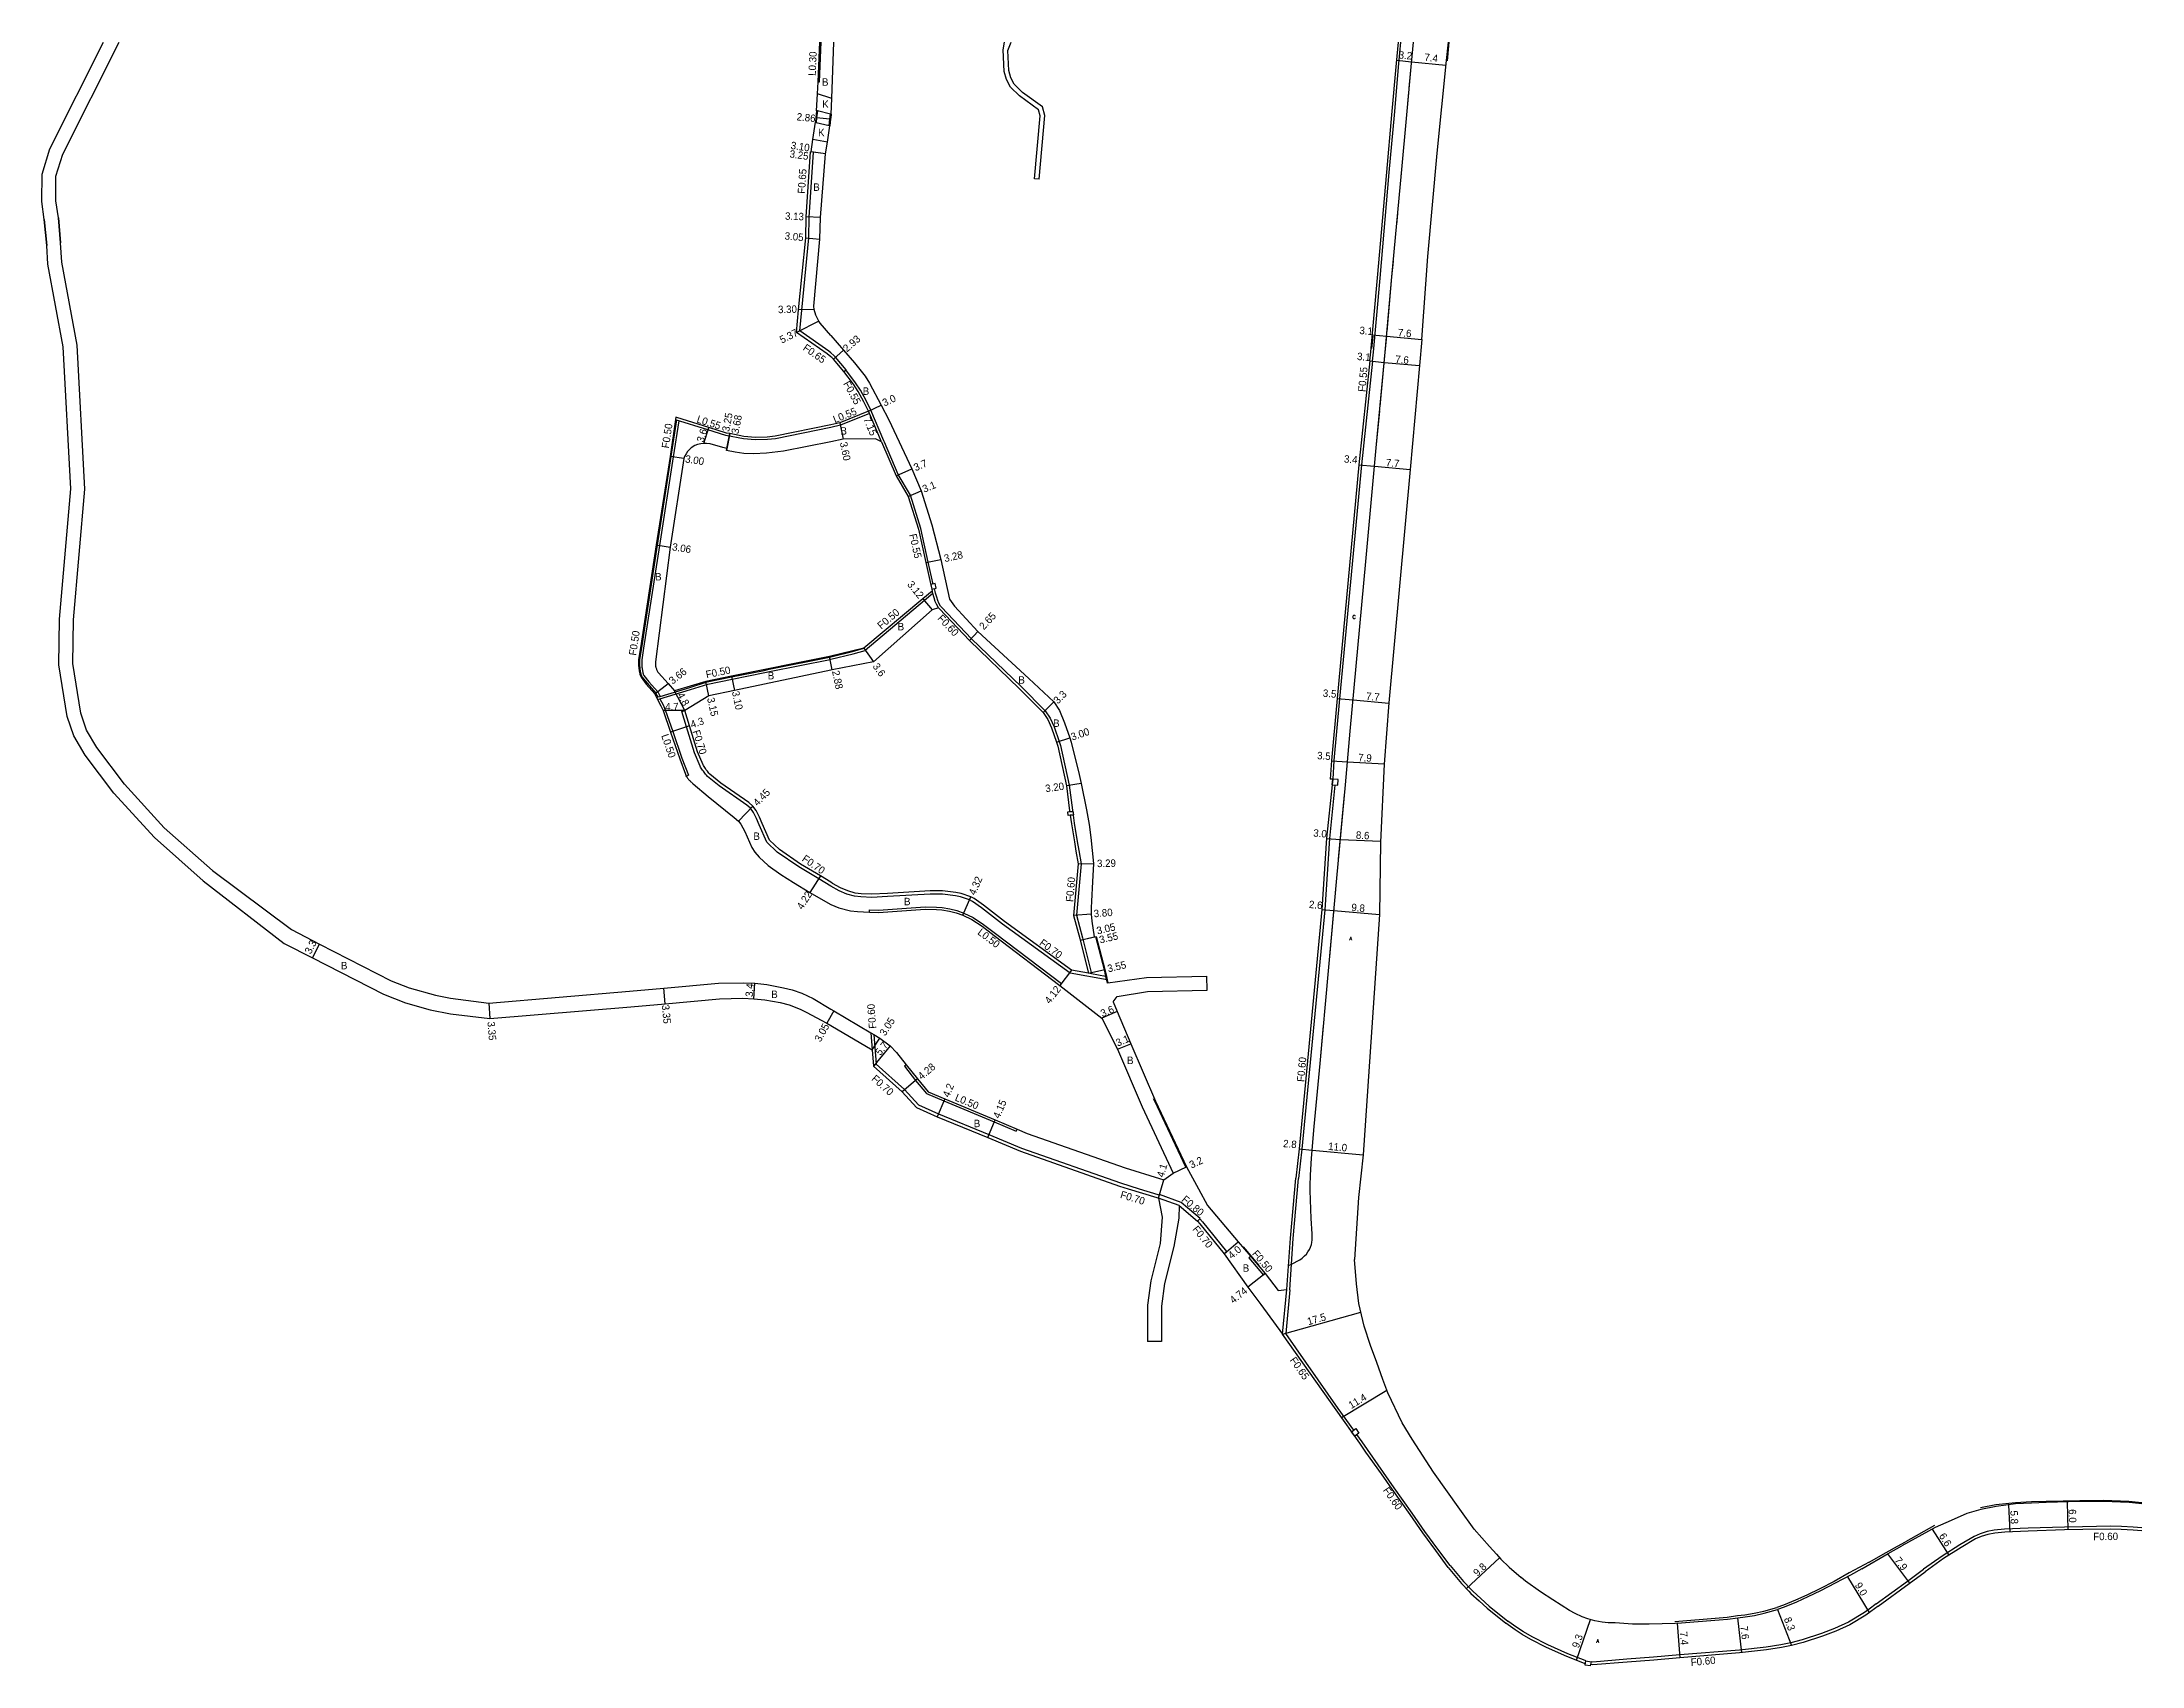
# Model space of a CAD drawing. Header units: metres. Extents: x -25600 to -24000, y -82800 to -81000.
# Drawn here: x -24451.8 to -24000, y -82549.3 to -82200 of the extents above; entities that cross this region are included whole.
import ezdxf

# ---------------------------------------------------------------- set-up
doc = ezdxf.new("R2010")
doc.units = ezdxf.units.M
doc.header["$LTSCALE"] = 2.5
for name, color, linetype in [('側溝・桝', 7, 'Continuous'), ('幅員', 7, 'Continuous'), ('歩道・分離帯・安全施設', 7, 'Continuous'), ('舗装', 7, 'Continuous'), ('道路', 7, 'Continuous')]:
    doc.layers.add(name, color=color, linetype=linetype)
doc.styles.get("Standard").update_dxf_attribs({"font": ''})
doc.styles.add('YOKO_DECO', font='txt.shx', dxfattribs={"bigfont": 'extfont.shx'})
doc.styles.get('Standard').set_extended_font_data('@MS PGothic')

msp = doc.modelspace()

# ---------------------------------------------------------------- texts
at = {"layer": '側溝・桝'}
for s, rotation, p in [('L0.30', 87.3767, (-24285.38, -82207.31)), ('F0.65', 86.1941, (-24287.68, -82232.68)), ('F0.65', 325.0434, (-24288.28, -82266.15)), ('F0.55', 85, (-24167.09, -82275.32)), ('F0.55', 298.6823, (-24279.51, -82273.48)), ('L0.55', 342.4, (-24311.11, -82281.81)), ('L0.55', 21.9623, (-24281.24, -82282.01)), ('F0.50', 81.4582, (-24316.96, -82287.49)), ('F0.55', 282.6412, (-24265.26, -82305.98)), ('F0.50', 40.0337, (-24271.27, -82326.41)), ('F0.50', 81.2825, (-24324.02, -82332.06)), ('F0.60', 313.277, (-24259.28, -82324.09)), ('F0.50', 11.342, (-24308.85, -82336.88)), ('L0.50', 288.9908, (-24318.63, -82349.2)), ('F0.70', 287.3364, (-24311.89, -82348.29)), ('F0.70', 325.1829, (-24288.48, -82376.05)), ('F0.60', 84.9789, (-24229.98, -82385.04)), ('L0.50', 322.821, (-24250.69, -82391.82)), ('F0.70', 324.0092, (-24237.4, -82394.13)), ('F0.60', 94.3574, (-24272.32, -82412.2)), ('F0.60', 85, (-24180.26, -82423.76)), ('F0.70', 318.3203, (-24273.49, -82423.23)), ('L0.50', 337.3751, (-24255.56, -82427.66)), ('F0.70', 343.0764, (-24219.97, -82448.63)), ('F0.80', 319.7185, (-24206.77, -82449.22)), ('F0.70', 308.9366, (-24204.41, -82455.45)), ('F0.50', 310.2259, (-24191.58, -82460.73)), ('F0.65', 305, (-24183.44, -82483.57)), ('F0.60', 304.89, (-24163.4, -82511.56)), ('F0.60', 0.5004, (-24010.49, -82522.3)), ('F0.60', 5, (-24097.03, -82549.35))]:
    msp.add_text(s, height=1.6, rotation=rotation, dxfattribs=at).set_placement(p)
at = {"layer": '幅員'}
for s, rotation, p in [('3.2', 355, (-24160, -82203.54)), ('7.4', 354, (-24154.47, -82204.04)), ('2.86', 354.2406, (-24289.54, -82216.84)), ('3.10', 351.8544, (-24290.83, -82222.99)), ('3.25', 351.8544, (-24291.08, -82224.81)), ('3.13', 357.9749, (-24292, -82238.22)), ('3.05', 354.7589, (-24292.11, -82242.47)), ('3.30', 1.2898, (-24293.47, -82258.34)), ('5.37', 26.6311, (-24292.63, -82264.89)), ('2.93', 41.0207, (-24278.65, -82266.8)), ('3.1', 355, (-24168.44, -82262.8)), ('7.6', 355, (-24160.16, -82263.28)), ('3.1', 355, (-24168.95, -82268.39)), ('7.6', 355, (-24160.73, -82269)), ('3.0', 25.5353, (-24270.56, -82278.44)), ('3.25', 79.1774, (-24303.99, -82283.93)), ('3.68', 79.1774, (-24301.99, -82284.39)), ('7.15', 292.8866, (-24275.16, -82281.11)), ('3.6', 72.6102, (-24309.52, -82286.26)), ('3.00', 351.2467, (-24313.55, -82290.42)), ('3.60', 281.5395, (-24280.19, -82286.2)), ('3.7', 23.4257, (-24263.87, -82292.36)), ('3.4', 355, (-24171.76, -82290.44)), ('7.7', 355, (-24162.75, -82291.25)), ('3.1', 22.3433, (-24262.02, -82296.98)), ('3.06', 350.895, (-24316.35, -82309.34)), ('3.28', 12.6425, (-24257.56, -82311.9)), ('3.12', 309.1439, (-24265.78, -82316.74)), ('2.65', 47.34, (-24249.19, -82326.58)), ('3.66', 38.1476, (-24316.17, -82338.27)), ('2.88', 281.8756, (-24281.87, -82335.38)), ('3.6', 305.3241, (-24273.21, -82334.32)), ('4.8', 297.9294, (-24315.24, -82340.43)), ('3.10', 282.2045, (-24303.42, -82339.81)), ('3.3', 44.9858, (-24233.27, -82342.52)), ('3.5', 355, (-24176.31, -82340.83)), ('7.7', 355, (-24167, -82341.49)), ('4.7', 0.536, (-24317.76, -82343.78)), ('3.15', 282.7057, (-24308.76, -82341.2)), ('4.3', 18.4554, (-24312.02, -82347.64)), ('3.00', 19.112, (-24230.16, -82350.31)), ('3.5', 356, (-24177.53, -82354.26)), ('7.9', 357, (-24168.68, -82354.7)), ('4.45', 45.8392, (-24297.86, -82364.5)), ('3.20', 8.092, (-24235.87, -82361.4)), ('3.0', 355, (-24178.37, -82370.91)), ('8.6', 357, (-24169.18, -82371.38)), ('3.29', 1.3256, (-24224.83, -82377.51)), ('4.32', 66.8065, (-24251.06, -82383.68)), ('4.22', 57.7585, (-24288.23, -82386.77)), ('2.6', 355, (-24179.3, -82386.28)), ('9.8', 355, (-24170.17, -82386.92)), ('3.80', 4.3046, (-24225.5, -82388.3)), ('3.05', 13.363, (-24224.72, -82392)), ('3.3', 62.9247, (-24394.01, -82396.33)), ('3.55', 13.363, (-24224.15, -82393.94)), ('3.55', 13.3607, (-24222.4, -82400.15)), ('3.4', 85.6553, (-24298.92, -82405.47)), ('4.12', 52.5126, (-24235, -82407.04)), ('3.35', 275.1981, (-24318.48, -82407.18)), ('3.6', 23.1003, (-24223.67, -82409.81)), ('3.35', 274.664, (-24356.01, -82410.78)), ('3.05', 60.8782, (-24284.35, -82415.25)), ('3.05', 57.1718, (-24270.42, -82413.95)), ('5.7', 50.7794, (-24271.47, -82418.15)), ('3.1', 23.0975, (-24220.39, -82416.14)), ('4.28', 39.9753, (-24262.57, -82423.34)), ('4.2', 67.181, (-24256.68, -82427.16)), ('4.15', 67.1896, (-24245.83, -82431.71)), ('2.8', 355, (-24184.85, -82437.72)), ('11.0', 355, (-24175.16, -82438.32)), ('4.1', 73.4882, (-24210.51, -82444.36)), ('3.2', 24.9949, (-24204.52, -82442.37)), ('4.0', 40.2591, (-24195.84, -82461.89)), ('4.74', 38.7695, (-24195.5, -82471.49)), ('17.5', 16, (-24179.35, -82476.06)), ('11.4', 31, (-24170.14, -82494.09)), ('5.8', 272, (-24028.33, -82515.93)), ('6.0', 271, (-24015.77, -82515.63)), ('6.6', 302, (-24043.76, -82521.37)), ('9.8', 43, (-24143, -82530.17)), ('7.9', 307, (-24053.35, -82526.66)), ('9.0', 301, (-24061.86, -82531.96)), ('8.3', 291, (-24077.09, -82539.21)), ('9.3', 71, (-24121.2, -82545.62)), ('7.4', 275, (-24099.46, -82542.02)), ('7.6', 277, (-24086.44, -82540.83))]:
    msp.add_text(s, height=1.6, rotation=rotation, dxfattribs=at).set_placement(p)
at = {"layer": '舗装'}
for s, p in [('B', (-24284.03, -82209.4)), ('K', (-24283.97, -82214.16)), ('K', (-24284.86, -82220.27)), ('B', (-24285.9, -82232.02)), ('B', (-24275.26, -82275.9)), ('B', (-24280.05, -82284.46)), ('B', (-24319.93, -82315.83)), ('B', (-24267.74, -82326.56)), ('B', (-24295.69, -82337.11)), ('B', (-24241.77, -82338.04)), ('B', (-24234.29, -82347.33)), ('B', (-24298.78, -82371.64)), ('B', (-24266.37, -82385.7)), ('B', (-24387.53, -82399.48)), ('B', (-24294.94, -82405.65)), ('B', (-24218.39, -82419.86)), ('B', (-24251.36, -82433.44)), ('B', (-24193.49, -82464.54))]:
    msp.add_text(s, height=1.6, dxfattribs=at).set_placement(p)
at = {"layer": '舗装', "style": 'YOKO_DECO'}
for s, p in [('C', (-24169.87, -82324.08, 668.59)), ('A', (-24170.55, -82393.24, 668.21)), ('A', (-24117.41, -82544.34, 669.8))]:
    msp.add_text(s, height=0.75, dxfattribs=at).set_placement(p)

# ---------------------------------------------------------------- linework, layer by layer
at = {"layer": '側溝・桝'}
for points in [[(-24284.87, -82208.54), (-24284.57, -82208.56), (-24284.18, -82200)], [(-24165.59, -82268.67), (-24165.39, -82266.72), (-24163.92, -82250.81), (-24161.98, -82228.08), (-24160.87, -82215.74), (-24159.88, -82204.61), (-24159.47, -82200)], [(-24282.15, -82266.85), (-24282.53, -82266.53), (-24288.81, -82262.14), (-24288.39, -82257.65), (-24286.87, -82242.15), (-24286.81, -82237.67), (-24285.88, -82223.69)], [(-24285.88, -82223.69), (-24286.37, -82223.62)], [(-24278.83, -82270.49), (-24281.1, -82267.81), (-24281.48, -82267.41), (-24282.15, -82266.85)], [(-24279.34, -82270.9), (-24278.83, -82270.49)], [(-24273.48, -82279.21), (-24274.51, -82277.13), (-24275.72, -82274.93), (-24276.78, -82273.3), (-24278.91, -82270.55)], [(-24165.59, -82268.68), (-24167.96, -82290.99), (-24172.66, -82341.26), (-24173.87, -82354.58), (-24174.14, -82358.58)], [(-24315.33, -82281.31), (-24316.51, -82289.16), (-24319.5, -82308.23), (-24322.89, -82330.35), (-24323.28, -82332.88), (-24323.29, -82333.14), (-24323.3, -82333.41), (-24323.29, -82333.69), (-24323.28, -82333.96), (-24323.27, -82334.23), (-24323.24, -82334.5), (-24323.21, -82334.78), (-24323.18, -82334.99), (-24323.16, -82335.14), (-24323.14, -82335.29), (-24323.11, -82335.44), (-24323.08, -82335.58), (-24323.05, -82335.73), (-24323.02, -82335.87), (-24322.98, -82336.02), (-24322.94, -82336.15), (-24322.89, -82336.29), (-24322.84, -82336.42), (-24322.79, -82336.54), (-24321.64, -82337.95), (-24319.77, -82340.1), (-24319.5, -82340.62), (-24319.35, -82340.9)], [(-24314.85, -82281.47), (-24316.01, -82289.23), (-24319.01, -82308.31), (-24322.4, -82330.43), (-24322.78, -82332.92), (-24322.79, -82333.15), (-24322.8, -82333.42), (-24322.79, -82333.68), (-24322.78, -82333.94), (-24322.77, -82334.2), (-24322.75, -82334.46), (-24322.72, -82334.71), (-24322.69, -82334.92), (-24322.67, -82335.06), (-24322.64, -82335.21), (-24322.62, -82335.35), (-24322.59, -82335.49), (-24322.57, -82335.62), (-24322.54, -82335.75), (-24322.5, -82335.88), (-24322.47, -82336), (-24322.43, -82336.12), (-24322.38, -82336.23), (-24322.36, -82336.28), (-24321.26, -82337.62), (-24319.35, -82339.82), (-24319.05, -82340.39), (-24318.86, -82340.76)], [(-24282.15, -82282.9), (-24294.05, -82285.33), (-24295.75, -82285.53), (-24298.37, -82285.61), (-24300.91, -82285.39), (-24304.71, -82284.64), (-24308.55, -82283.46), (-24315.52, -82281.25)], [(-24273.77, -82279.95), (-24280.01, -82282.46), (-24282.15, -82282.9)], [(-24271.2, -82286.03), (-24273.77, -82279.95), (-24273.98, -82279.44)], [(-24270.69, -82285.81), (-24273.48, -82279.21)], [(-24260.08, -82316.6), (-24261.14, -82311.88), (-24262.76, -82304.66), (-24265.01, -82297.51), (-24267.6, -82293.06), (-24270.57, -82286.11), (-24270.69, -82285.81)], [(-24258.49, -82321.33), (-24258.85, -82320.69), (-24259.09, -82320.12), (-24259.33, -82319.41), (-24259.59, -82318.57), (-24259.84, -82317.57)], [(-24260.19, -82318.65), (-24261.97, -82320.14), (-24274.75, -82330.88)], [(-24258.98, -82321.69), (-24259.39, -82320.96), (-24259.65, -82320.34), (-24259.9, -82319.6), (-24260.19, -82318.65), (-24260.31, -82318.1)], [(-24258.49, -82321.33), (-24258.28, -82321.56), (-24251.88, -82328.36), (-24241.2, -82338.67), (-24235.98, -82343.89), (-24234.9, -82345.46), (-24234.07, -82347.33), (-24232.99, -82350.45), (-24232.68, -82351.33), (-24230.82, -82359.88), (-24230.15, -82365.28), (-24230.11, -82365.5)], [(-24282.15, -82332.26), (-24277.46, -82331.13), (-24274.99, -82330.43)], [(-24282.15, -82332.77), (-24277.33, -82331.62), (-24274.75, -82330.88)], [(-24319.61, -82340.98), (-24319.35, -82340.9), (-24318.86, -82340.76), (-24312.45, -82338.84), (-24308.73, -82337.63), (-24303.47, -82336.58), (-24296.44, -82335.17), (-24295.42, -82334.93), (-24282.37, -82332.31), (-24282.15, -82332.26)], [(-24319.38, -82341.43), (-24318.89, -82341.29), (-24312.3, -82339.32), (-24308.61, -82338.12), (-24303.37, -82337.07), (-24296.33, -82335.65), (-24295.32, -82335.42), (-24282.27, -82332.8), (-24282.15, -82332.77)], [(-24318.89, -82341.29), (-24318.23, -82342.57), (-24317.75, -82343.66), (-24316.14, -82348.29), (-24314.16, -82354.04), (-24312.77, -82357.75), (-24313.22, -82357.97)], [(-24314.18, -82344), (-24313.51, -82343.8)], [(-24282.15, -82381.58), (-24284.73, -82380), (-24289.01, -82377.47), (-24293.63, -82374.25), (-24295.91, -82372.14), (-24297.55, -82368.41), (-24298.12, -82367.02), (-24298.79, -82365.72), (-24299.4, -82364.85), (-24300.19, -82364.15), (-24306.18, -82360.02), (-24308.66, -82357.98), (-24308.87, -82357.74), (-24309.05, -82357.53), (-24309.22, -82357.32), (-24309.39, -82357.1), (-24309.55, -82356.88), (-24309.7, -82356.65), (-24309.85, -82356.42), (-24310, -82356.19), (-24310.13, -82355.96), (-24310.24, -82355.77), (-24311.45, -82352.91), (-24313.2, -82347.29), (-24314.18, -82344)], [(-24173.64, -82359.84), (-24174.85, -82371.31), (-24175.85, -82386.67), (-24180.74, -82438.17), (-24181.49, -82444.5)], [(-24230.01, -82366.29), (-24229.74, -82368.07), (-24229.13, -82371.96), (-24228.79, -82373.94), (-24228.29, -82376.78), (-24229.26, -82387.85), (-24227.97, -82392.71), (-24226, -82400.45)], [(-24222.66, -82401.77), (-24230.6, -82400.33), (-24245.15, -82389.76), (-24249.72, -82386.24), (-24251.65, -82384.88), (-24252.3, -82384.52), (-24254.23, -82383.87), (-24255.32, -82383.66), (-24258.11, -82383.28), (-24260.71, -82383.3), (-24269.89, -82383.83), (-24273.28, -82384.04), (-24275.67, -82383.9), (-24277.04, -82383.76), (-24278.7, -82383.28), (-24280.33, -82382.57), (-24282.13, -82381.59), (-24282.15, -82381.58)], [(-24273.83, -82387.16), (-24273.81, -82386.66), (-24271.85, -82386.76), (-24261.82, -82386.06), (-24259.37, -82386.08), (-24258.18, -82386.18), (-24256.48, -82386.49), (-24254.99, -82386.84), (-24253.53, -82387.38), (-24251.52, -82388.31), (-24249.24, -82389.82), (-24246.68, -82391.8), (-24232.52, -82402.54), (-24232.82, -82402.94)], [(-24222.83, -82401.03), (-24222.99, -82401), (-24226, -82400.45), (-24226.65, -82400.34)], [(-24273.5, -82413.12), (-24273.22, -82416.82)], [(-24272.87, -82413.49), (-24272.38, -82419.9), (-24272.95, -82420.33)], [(-24272.38, -82419.9), (-24266.29, -82425.33), (-24263.29, -82428.62), (-24258.97, -82430.54), (-24248.09, -82435.01), (-24241.07, -82437.97), (-24219.82, -82445.44), (-24215.75, -82446.68)], [(-24265.91, -82420.01), (-24266.28, -82420.35), (-24263.89, -82423.39), (-24261.51, -82426.22), (-24257.81, -82427.77), (-24246.95, -82432.3), (-24242.22, -82434.32), (-24242.02, -82433.86)], [(-24215.75, -82446.68), (-24211.76, -82447.89), (-24211.41, -82448)], [(-24211.61, -82448.68), (-24211.41, -82448), (-24211.38, -82447.91)], [(-24207.15, -82450.32), (-24211.61, -82448.68)], [(-24206.74, -82449.62), (-24211.38, -82447.91)], [(-24183.33, -82468.44), (-24182.61, -82457.37), (-24181.49, -82444.5)], [(-24203.24, -82453.63), (-24202.68, -82453.05), (-24206.74, -82449.62)], [(-24202.75, -82453.13), (-24202.16, -82453.78), (-24196.97, -82460.21), (-24197.51, -82460.66)], [(-24191.78, -82461.23), (-24192.15, -82461.58), (-24189.05, -82465.24), (-24188.66, -82464.92)], [(-24184.93, -82477.99), (-24184.03, -82468.38)], [(-24183.33, -82468.44), (-24184.21, -82477.81)], [(-24169.6, -82498.61), (-24172.94, -82493.95), (-24184.21, -82477.81)], [(-24167.8, -82501.13), (-24168.93, -82499.55)], [(-24148.85, -82527.74), (-24151.54, -82524.23), (-24154.31, -82520.41), (-24157.07, -82516.45), (-24160.9, -82511.04), (-24163.23, -82507.74), (-24167.8, -82501.13)], [(-24000, -82519.66), (-24001.89, -82519.52), (-24004.43, -82519.37), (-24006.78, -82519.28), (-24012.77, -82519.38), (-24016.69, -82519.47), (-24024.51, -82519.72), (-24029.57, -82519.94), (-24031.78, -82520.14), (-24033.32, -82520.43), (-24034.83, -82520.91), (-24036.1, -82521.47), (-24039.23, -82523.31), (-24043.03, -82525.72), (-24047.04, -82528.55)], [(-24148.85, -82527.74), (-24145.97, -82531.17), (-24144.41, -82532.85), (-24143.98, -82533.28), (-24142.23, -82534.86), (-24140.47, -82536.46), (-24136.46, -82539.68)], [(-24057.17, -82535.98), (-24050.49, -82531.12), (-24047.04, -82528.55)], [(-24057.17, -82535.98), (-24058.73, -82537.11), (-24059.74, -82537.86), (-24063.12, -82539.95), (-24066.14, -82541.26), (-24068.99, -82542.36), (-24073.11, -82543.72), (-24075.54, -82544.35)], [(-24119.67, -82548.21), (-24119.81, -82548.19), (-24123.55, -82546.74), (-24127.85, -82544.81), (-24131.19, -82543.08), (-24133.07, -82542.01), (-24134.55, -82541.07), (-24136.46, -82539.68)], [(-24099.47, -82546.96), (-24105.1, -82547.44), (-24110.86, -82547.88), (-24118.15, -82548.5), (-24118.54, -82548.42)], [(-24075.54, -82544.35), (-24077.7, -82544.78), (-24080.9, -82545.27), (-24086.63, -82545.93), (-24099.47, -82546.96)]]:
    msp.add_lwpolyline(points, dxfattribs=at)
for points in [[(-24260.62, -82316.72), (-24260.4, -82317.69), (-24259.43, -82317.47), (-24259.65, -82316.5)], [(-24172.96, -82358.68), (-24174.14, -82358.59), (-24174.23, -82359.78), (-24173.05, -82359.87)], [(-24229.93, -82366.28), (-24230.01, -82366.29), (-24230.61, -82366.35), (-24231.03, -82366.4), (-24231.11, -82365.6), (-24230.71, -82365.56), (-24230.11, -82365.5), (-24230.02, -82365.49)], [(-24170.07, -82498.95), (-24169.16, -82498.29), (-24168.49, -82499.23), (-24169.4, -82499.88)], [(-24119.67, -82548.21), (-24118.54, -82548.42), (-24118.71, -82549.35), (-24119.84, -82549.14)]]:
    msp.add_lwpolyline(points, close=True, dxfattribs=at)
at = {"layer": '幅員'}
for points in [[(-24160.36, -82203.94), (-24157.16, -82204.25)], [(-24157.16, -82204.25), (-24149.76, -82204.98)], [(-24282.33, -82216.62), (-24285.17, -82216.33)], [(-24283.3, -82224.06), (-24286.52, -82223.6)], [(-24283.3, -82224.06), (-24286.37, -82223.62)], [(-24284.33, -82237.75), (-24287.45, -82237.64)], [(-24287.52, -82242.12), (-24284.48, -82242.39)], [(-24285.74, -82257.52), (-24289.04, -82257.59)], [(-24284.69, -82260.05), (-24289.49, -82262.46)], [(-24165.6, -82263.01), (-24162.53, -82263.29)], [(-24162.53, -82263.29), (-24154.96, -82263.98)], [(-24281.58, -82268.25), (-24279.37, -82266.32)], [(-24166.13, -82268.62), (-24163.04, -82268.91)], [(-24163.04, -82268.91), (-24155.47, -82269.58)], [(-24273.98, -82279.44), (-24271.27, -82278.15)], [(-24271.2, -82286.03), (-24273.98, -82279.44)], [(-24309.46, -82286.37), (-24308.39, -82282.94)], [(-24303.87, -82284.25), (-24304.56, -82287.86)], [(-24304.48, -82287.44), (-24303.87, -82284.25)], [(-24280.17, -82281.93), (-24279.45, -82285.46)], [(-24313.74, -82289.58), (-24316.7, -82289.13)], [(-24268.09, -82293.31), (-24264.7, -82291.84)], [(-24168.5, -82290.93), (-24165.12, -82291.25)], [(-24165.12, -82291.25), (-24157.45, -82291.95)], [(-24265.51, -82297.74), (-24262.65, -82296.56)], [(-24319.7, -82308.2), (-24316.68, -82308.69)], [(-24261.68, -82312), (-24258.48, -82311.29)], [(-24262.29, -82319.76), (-24260.32, -82322.18)], [(-24274.99, -82330.43), (-24272.91, -82333.36)], [(-24250.51, -82326.83), (-24252.31, -82328.78)], [(-24281.8, -82335.03), (-24282.4, -82332.21)], [(-24319.99, -82340.25), (-24317.11, -82337.99)], [(-24313.51, -82343.8), (-24315.76, -82339.56)], [(-24308.35, -82340.62), (-24309.04, -82337.55)], [(-24303.5, -82336.44), (-24302.84, -82339.47)], [(-24313.51, -82343.8), (-24318.21, -82343.84)], [(-24236.44, -82344.27), (-24234.11, -82341.94)], [(-24173.2, -82341.21), (-24169.73, -82341.53)], [(-24169.73, -82341.53), (-24162.05, -82342.23)], [(-24312.53, -82347.09), (-24316.61, -82348.45)], [(-24233.55, -82350.64), (-24230.72, -82349.66)], [(-24174.42, -82354.61), (-24170.93, -82354.84)], [(-24170.93, -82354.84), (-24163.04, -82355.31)], [(-24228.25, -82359.53), (-24231.41, -82359.98)], [(-24298.87, -82364.39), (-24301.97, -82367.58)], [(-24175.45, -82371.33), (-24172.45, -82371.52)], [(-24172.45, -82371.52), (-24163.86, -82371.94)], [(-24284.37, -82379.4), (-24286.62, -82382.97)], [(-24228.89, -82376.81), (-24225.6, -82376.73)], [(-24253.72, -82387.85), (-24252.02, -82383.88)], [(-24226.08, -82387.62), (-24229.87, -82387.9)], [(-24176.45, -82386.62), (-24173.86, -82386.86)], [(-24173.86, -82386.86), (-24164.09, -82387.67)], [(-24393.66, -82397.03), (-24392.16, -82394.1)], [(-24228.46, -82393.23), (-24225.01, -82392.41)], [(-24228.46, -82393.23), (-24225.49, -82392.52)], [(-24298.7, -82405.85), (-24298.44, -82402.46)], [(-24230.32, -82399.67), (-24232.82, -82402.94)], [(-24226.65, -82400.34), (-24223.19, -82399.52)], [(-24355.73, -82406.76), (-24355.46, -82410.09)], [(-24317.73, -82406.88), (-24318.03, -82403.54)], [(-24281.49, -82408.42), (-24282.97, -82411.08)], [(-24220.5, -82408.57), (-24223.81, -82409.98)], [(-24273.22, -82416.82), (-24271.56, -82414.26)], [(-24269.34, -82415.92), (-24272.95, -82420.33)], [(-24220.41, -82416.69), (-24217.55, -82415.48)], [(-24263.5, -82423.07), (-24266.78, -82425.82)], [(-24257.61, -82427.31), (-24259.24, -82431.18)], [(-24248.36, -82435.66), (-24246.75, -82431.84)], [(-24181.33, -82438.11), (-24178.55, -82438.35)], [(-24178.55, -82438.35), (-24167.59, -82439.38)], [(-24208.48, -82443.34), (-24205.58, -82441.98)], [(-24211.61, -82448.68), (-24210.44, -82444.75)], [(-24197.51, -82460.66), (-24194.45, -82458.08)], [(-24188.66, -82464.92), (-24192.36, -82467.89)], [(-24184.93, -82477.99), (-24168.07, -82473.27)], [(-24172.24, -82495.92), (-24162.49, -82489.98)], [(-24028.7, -82514.7), (-24028.45, -82520.51)], [(-24016.11, -82514.07), (-24015.98, -82520.08)], [(-24045.13, -82519.92), (-24041.57, -82525.53)], [(-24054.74, -82525.2), (-24050.02, -82531.55)], [(-24145.33, -82532.69), (-24138.22, -82526.06)], [(-24063.36, -82530.19), (-24058.68, -82537.85)], [(-24087.03, -82538.97), (-24086.16, -82546.5)], [(-24078.42, -82537.2), (-24075.41, -82544.96)], [(-24121.71, -82548.12), (-24118.65, -82539.37)], [(-24100.02, -82540.17), (-24099.42, -82547.59)]]:
    msp.add_lwpolyline(points, dxfattribs=at)
at = {"layer": '歩道・分離帯・安全施設'}
for points in [[(-24183.64, -82463.19), (-24182.97, -82462.88), (-24181.17, -82461.99), (-24180.71, -82461.63), (-24180.21, -82461.14), (-24179.8, -82460.73), (-24179.46, -82460.29), (-24179.15, -82459.78), (-24178.88, -82459.22), (-24178.7, -82458.67), (-24178.62, -82458.22), (-24178.57, -82457.68), (-24178.55, -82456.88), (-24178.58, -82456.4), (-24178.77, -82453.07), (-24178.95, -82447.04), (-24178.96, -82446.08), (-24178.93, -82443.73), (-24178.7, -82440.14), (-24178.1, -82433.28), (-24176.85, -82419.71), (-24173.22, -82379.89), (-24171.38, -82359.8), (-24170.34, -82348.22), (-24167.01, -82311.72), (-24164.68, -82286.53), (-24162.84, -82266.73), (-24161.38, -82250.53), (-24159.31, -82228.19), (-24158.18, -82215.69), (-24157.18, -82204.53), (-24156.76, -82200)], [(-24182.97, -82462.88), (-24181.17, -82461.99), (-24180.71, -82461.63), (-24180.21, -82461.14), (-24179.8, -82460.73), (-24179.46, -82460.29), (-24179.15, -82459.78), (-24178.88, -82459.22), (-24178.7, -82458.67), (-24178.62, -82458.22), (-24178.57, -82457.68), (-24178.55, -82456.88), (-24178.58, -82456.4), (-24178.77, -82453.07), (-24178.95, -82447.04), (-24178.96, -82446.08), (-24178.93, -82443.73), (-24178.7, -82440.14), (-24178.1, -82433.28), (-24176.85, -82419.71), (-24173.22, -82379.89), (-24171.38, -82359.8), (-24170.34, -82348.22), (-24167.01, -82311.72), (-24164.68, -82286.53), (-24162.84, -82266.73), (-24161.38, -82250.53), (-24159.31, -82228.19), (-24158.18, -82215.69), (-24157.18, -82204.53), (-24156.76, -82200)], [(-24157.67, -82209.94), (-24157.18, -82204.53), (-24156.76, -82200)], [(-24149.13, -82200), (-24149.49, -82204.08)], [(-24159.38, -82228.89), (-24159.31, -82228.19), (-24158.18, -82215.69), (-24157.75, -82210.89)], [(-24160.34, -82239.27), (-24160.12, -82236.86)], [(-24162.44, -82262.31), (-24161.38, -82250.53), (-24161.07, -82247.16)], [(-24165.5, -82263.3), (-24165.77, -82265.92)], [(-24163.92, -82278.38), (-24162.84, -82266.73), (-24162.52, -82263.18)], [(-24171.37, -82359.76), (-24170.34, -82348.22), (-24167.01, -82311.72), (-24164.68, -82286.53), (-24164.02, -82279.4)], [(-24172.85, -82375.8), (-24171.57, -82361.94)], [(-24174.75, -82396.72), (-24173.22, -82379.89), (-24173.22, -82379.83)], [(-24225.15, -82392.44), (-24223.34, -82399.55), (-24222.99, -82401), (-24222.8, -82401.81), (-24222.65, -82402.44)], [(-24178.95, -82447.03), (-24178.96, -82446.08), (-24178.93, -82443.73), (-24178.7, -82440.14), (-24178.1, -82433.28), (-24176.85, -82419.71), (-24176.11, -82411.65)], [(-24205.72, -82442.05), (-24212.43, -82427.87), (-24212.66, -82427.33)], [(-24181.17, -82461.99), (-24180.71, -82461.63), (-24180.21, -82461.14), (-24179.8, -82460.73), (-24179.46, -82460.29), (-24179.15, -82459.78), (-24178.88, -82459.22), (-24178.7, -82458.67), (-24178.62, -82458.22), (-24178.57, -82457.68), (-24178.55, -82456.88), (-24178.58, -82456.4), (-24178.77, -82453.07)], [(-24189.93, -82463.19), (-24191.67, -82461.14), (-24193.31, -82459.19)], [(-24000, -82514.22), (-24002.8, -82513.93), (-24008.31, -82513.74), (-24013.39, -82513.79), (-24020.61, -82513.98), (-24023.79, -82514.05), (-24027.23, -82514.25), (-24031.43, -82514.69), (-24034.76, -82515.31)], [(-24044.68, -82519.15), (-24050.87, -82522.64)], [(-24058.72, -82527.04), (-24055.07, -82524.94), (-24052.62, -82523.57), (-24050.87, -82522.64)], [(-24058.72, -82527.04), (-24062.99, -82529.33), (-24066.21, -82531.14), (-24069.35, -82532.78), (-24072.1, -82534.09), (-24074.52, -82535.18), (-24077.17, -82536.24), (-24078.54, -82536.76)], [(-24100.51, -82539.76), (-24091, -82539), (-24089.26, -82538.81), (-24087.03, -82538.51), (-24085.46, -82538.32), (-24083.48, -82538.02), (-24081.38, -82537.57), (-24078.54, -82536.76)]]:
    msp.add_lwpolyline(points, dxfattribs=at)
at = {"layer": '舗装'}
for points in [[(-24282.14, -82212.1), (-24284.99, -82211.14)], [(-24281.92, -82212.17), (-24282.14, -82212.1)], [(-24282.86, -82221.53), (-24285.97, -82220.98)]]:
    msp.add_lwpolyline(points, dxfattribs=at)
at = {"layer": '道路'}
for points in [[(-24451.39, -82238.17), (-24451.85, -82234.29), (-24451.84, -82228.42), (-24450.19, -82223.01), (-24438.61, -82200)], [(-24448.31, -82237.82), (-24448.85, -82234.15), (-24448.84, -82228.87), (-24447.4, -82224.13), (-24435.25, -82200)], [(-24282.15, -82267.7), (-24282.93, -82267.05), (-24289.49, -82262.46), (-24289.04, -82257.59), (-24287.52, -82242.12), (-24287.45, -82237.64), (-24286.52, -82223.6), (-24286.37, -82223.62), (-24285.97, -82220.98), (-24285.42, -82217.27), (-24285.27, -82217.29), (-24285.17, -82216.33), (-24285.02, -82214.81), (-24285.17, -82214.8), (-24284.99, -82211.14), (-24284.87, -82208.54), (-24284.48, -82200)], [(-24282.14, -82215.52), (-24282.07, -82215.53), (-24281.92, -82212.17), (-24281.46, -82200)], [(-24238.29, -82229.4), (-24237.06, -82215.88), (-24237.42, -82214.57), (-24241.5, -82211.61), (-24243.45, -82209.7), (-24244.31, -82208.07), (-24244.84, -82206.32), (-24245.03, -82201.71), (-24244.74, -82200)], [(-24237.3, -82229.5), (-24236.04, -82215.79), (-24236.55, -82213.96), (-24240.85, -82210.85), (-24242.64, -82209.09), (-24243.38, -82207.69), (-24243.85, -82206.15), (-24244.02, -82201.86), (-24243.34, -82200)], [(-24166.13, -82268.62), (-24165.93, -82266.67), (-24164.46, -82250.76), (-24162.52, -82228.03), (-24161.41, -82215.69), (-24160.42, -82204.56), (-24160.01, -82200)], [(-24153.66, -82246.11), (-24151.65, -82223.94), (-24149.67, -82204), (-24149.23, -82200)], [(-24282.15, -82263.11), (-24284.42, -82260.49), (-24284.69, -82260.05), (-24285.35, -82258.78), (-24285.74, -82257.52), (-24285.76, -82256.83), (-24284.48, -82242.39), (-24284.33, -82237.75), (-24283.3, -82224.06), (-24282.86, -82221.53), (-24282.32, -82218.01), (-24282.47, -82217.99), (-24282.33, -82216.62), (-24282.22, -82215.51), (-24282.14, -82215.52)], [(-24237.3, -82229.5), (-24238.29, -82229.4)], [(-24450.79, -82243.8), (-24451.39, -82238.17)], [(-24451.39, -82238.17), (-24450.79, -82243.8)], [(-24448.31, -82237.82), (-24447.86, -82243.23)], [(-24447.86, -82243.23), (-24448.31, -82237.82)], [(-24417.15, -82380.47), (-24427.66, -82371.15), (-24436.4, -82361.57), (-24442.58, -82353.44), (-24445.03, -82349.28), (-24446.43, -82345.09), (-24448.23, -82333.95), (-24448.07, -82324.13), (-24445.62, -82296.15), (-24447.26, -82265.54), (-24450.56, -82247.76), (-24450.79, -82243.8)], [(-24415.16, -82378.23), (-24425.55, -82369.01), (-24434.1, -82359.65), (-24440.08, -82351.77), (-24442.29, -82348.03), (-24443.51, -82344.37), (-24445.23, -82333.73), (-24445.07, -82324.29), (-24442.62, -82296.21), (-24444.28, -82265.19), (-24447.58, -82247.34), (-24447.86, -82243.23)], [(-24154.96, -82263.98), (-24153.66, -82246.11)], [(-24282.15, -82263.11), (-24279.37, -82266.32), (-24277.01, -82269), (-24274.76, -82271.91), (-24273.8, -82273.37), (-24271.27, -82278.15), (-24269.61, -82281.28), (-24264.7, -82291.84), (-24262.65, -82296.56), (-24260.42, -82303.89), (-24258.48, -82311.29), (-24256.57, -82319.88), (-24255.53, -82321.34), (-24250.51, -82326.83), (-24239.54, -82336.94), (-24234.11, -82341.94), (-24232.95, -82343.82), (-24231.84, -82346.44), (-24230.72, -82349.66), (-24230.38, -82350.64), (-24228.66, -82357.54), (-24228.25, -82359.53), (-24227.14, -82365.16), (-24226.55, -82368.34), (-24226.2, -82371.14), (-24225.6, -82376.73), (-24225.85, -82380.67), (-24226.06, -82384.84), (-24226.1, -82386.27), (-24226.08, -82387.62), (-24225.93, -82389.1), (-24225.49, -82392.52), (-24225.01, -82392.41), (-24223.19, -82399.52), (-24222.83, -82401.03), (-24222.66, -82401.77), (-24222.51, -82402.41)], [(-24273.98, -82279.44), (-24275, -82277.39), (-24276.22, -82275.16), (-24277.23, -82273.62), (-24279.34, -82270.9), (-24281.58, -82268.25), (-24281.92, -82267.89), (-24282.15, -82267.7)], [(-24154.96, -82263.98), (-24155.47, -82269.6), (-24157.45, -82291.93), (-24162.04, -82342.13), (-24163.05, -82355.36), (-24163.87, -82372.11), (-24164.09, -82387.67), (-24167.59, -82439.38), (-24168.57, -82448.57), (-24169.42, -82461.94)], [(-24166.13, -82268.62), (-24168.5, -82290.93), (-24173.2, -82341.21), (-24174.42, -82354.54), (-24174.68, -82358.55)], [(-24315.44, -82280.7), (-24316.7, -82289.13), (-24319.7, -82308.2), (-24323.09, -82330.32), (-24323.48, -82332.86), (-24323.49, -82333.13), (-24323.5, -82333.41), (-24323.49, -82333.69), (-24323.48, -82333.97), (-24323.47, -82334.25), (-24323.44, -82334.52), (-24323.41, -82334.8), (-24323.38, -82335.02), (-24323.36, -82335.17), (-24323.33, -82335.32), (-24323.31, -82335.47), (-24323.28, -82335.62), (-24323.25, -82335.77), (-24323.21, -82335.92), (-24323.18, -82336.07), (-24323.13, -82336.22), (-24323.08, -82336.36), (-24323.03, -82336.5), (-24322.96, -82336.64), (-24321.85, -82338.12), (-24319.99, -82340.25), (-24319.74, -82340.75), (-24319.61, -82340.98), (-24319.5, -82341.2), (-24319.38, -82341.43), (-24318.68, -82342.78), (-24318.21, -82343.84), (-24316.61, -82348.45), (-24314.63, -82354.21), (-24313.4, -82357.51)], [(-24282.15, -82282.34), (-24294.13, -82284.79), (-24295.79, -82284.98), (-24298.35, -82285.06), (-24300.83, -82284.85), (-24303.87, -82284.25), (-24304.57, -82284.11), (-24308.39, -82282.94), (-24315.25, -82280.76), (-24315.44, -82280.7)], [(-24273.98, -82279.44), (-24280.17, -82281.93), (-24282.15, -82282.34)], [(-24282.15, -82285.99), (-24292.32, -82288), (-24295.93, -82288.46), (-24298.75, -82288.6), (-24300.86, -82288.54), (-24302.72, -82288.21), (-24304.56, -82287.86), (-24304.48, -82287.44)], [(-24272.48, -82285.35), (-24279.45, -82285.46), (-24282.15, -82285.99)], [(-24271.2, -82286.03), (-24272.48, -82285.35)], [(-24271.2, -82286.03), (-24268.09, -82293.31), (-24265.51, -82297.74), (-24263.29, -82304.8), (-24261.68, -82312), (-24260.53, -82317.12), (-24260.39, -82317.73), (-24260.31, -82318.1)], [(-24308.08, -82286.43), (-24308.88, -82286.37), (-24309.46, -82286.37), (-24310.11, -82286.43), (-24310.84, -82286.6), (-24311.35, -82286.81), (-24312.17, -82287.33), (-24312.6, -82287.71), (-24312.95, -82288.12), (-24313.26, -82288.56), (-24313.57, -82289.16), (-24313.74, -82289.58), (-24316.68, -82308.69), (-24319.85, -82333.36), (-24319.85, -82333.5), (-24319.85, -82333.63), (-24319.85, -82333.77), (-24319.85, -82333.9), (-24319.84, -82334.04), (-24319.83, -82334.17), (-24319.81, -82334.31), (-24319.78, -82334.44), (-24319.76, -82334.54), (-24319.71, -82334.69), (-24319.66, -82334.83), (-24319.6, -82334.98), (-24319.54, -82335.12), (-24319.47, -82335.27), (-24319.39, -82335.4), (-24319.31, -82335.54), (-24319.23, -82335.67), (-24319.19, -82335.73), (-24317.11, -82337.99), (-24315.76, -82339.56)], [(-24304.48, -82287.44), (-24305.36, -82287.26), (-24308.08, -82286.43)], [(-24260.31, -82318.1), (-24262.29, -82319.76), (-24274.99, -82330.43), (-24282.15, -82332.15)], [(-24258.98, -82321.69), (-24260.32, -82322.18), (-24272.91, -82333.36), (-24281.8, -82335.03), (-24282.15, -82335.1)], [(-24258.98, -82321.69), (-24258.72, -82321.97), (-24252.31, -82328.78), (-24241.62, -82339.1), (-24236.44, -82344.27), (-24235.43, -82345.76), (-24234.63, -82347.55), (-24233.55, -82350.64), (-24233.26, -82351.5), (-24231.41, -82359.98), (-24230.74, -82365.37), (-24230.71, -82365.56)], [(-24282.15, -82332.15), (-24282.4, -82332.21), (-24303.5, -82336.44), (-24309.04, -82337.55), (-24315.76, -82339.56)], [(-24282.15, -82335.1), (-24302.84, -82339.47), (-24308.35, -82340.62), (-24313.51, -82343.8)], [(-24282.15, -82380.76), (-24284.37, -82379.4), (-24288.63, -82376.88), (-24293.19, -82373.71), (-24295.33, -82371.72), (-24296.9, -82368.14), (-24297.49, -82366.73), (-24298.19, -82365.35), (-24298.87, -82364.39), (-24299.76, -82363.59), (-24305.76, -82359.46), (-24308.17, -82357.47), (-24308.34, -82357.28), (-24308.51, -82357.09), (-24308.67, -82356.89), (-24308.83, -82356.68), (-24308.98, -82356.47), (-24309.12, -82356.26), (-24309.26, -82356.05), (-24309.4, -82355.83), (-24309.53, -82355.61), (-24309.61, -82355.46), (-24310.79, -82352.67), (-24312.53, -82347.09), (-24313.51, -82343.8)], [(-24313.4, -82357.51), (-24313.22, -82357.97), (-24313.13, -82358.11), (-24313.03, -82358.25), (-24312.93, -82358.39), (-24312.83, -82358.52), (-24312.71, -82358.64), (-24312.6, -82358.77), (-24312.48, -82358.89), (-24312.36, -82359.01), (-24312.24, -82359.13), (-24312.12, -82359.25), (-24311.99, -82359.36), (-24311.87, -82359.48), (-24311.75, -82359.6), (-24311.74, -82359.61), (-24308.54, -82362.27), (-24302.9, -82366.8), (-24301.97, -82367.58), (-24301.45, -82368.27), (-24300.63, -82369.85), (-24299.1, -82373.26), (-24298.46, -82374.31), (-24297.52, -82375.34), (-24295.57, -82377.14), (-24292.89, -82379.07), (-24290.14, -82380.81), (-24286.62, -82382.97), (-24282.26, -82385.49), (-24282.15, -82385.53)], [(-24174.23, -82359.78), (-24175.44, -82371.26), (-24176.45, -82386.62), (-24181.33, -82438.11), (-24182.08, -82444.43)], [(-24174.23, -82359.78), (-24174.14, -82358.59), (-24174.68, -82358.55)], [(-24230.61, -82366.35), (-24231.03, -82366.4), (-24231.11, -82365.6), (-24230.71, -82365.56)], [(-24230.61, -82366.35), (-24230.33, -82368.16), (-24229.72, -82372.06), (-24229.38, -82374.04), (-24228.89, -82376.81), (-24229.87, -82387.9), (-24228.55, -82392.86), (-24228.46, -82393.23), (-24226.65, -82400.34)], [(-24417.15, -82380.47), (-24399.73, -82393.93)], [(-24415.16, -82378.23), (-24398.2, -82390.95)], [(-24226.65, -82400.34), (-24230.32, -82399.67), (-24244.73, -82389.2), (-24249.3, -82385.67), (-24251.27, -82384.28), (-24252.02, -82383.88), (-24254.05, -82383.19), (-24255.2, -82382.97), (-24258.07, -82382.58), (-24260.73, -82382.6), (-24269.93, -82383.14), (-24273.28, -82383.34), (-24275.61, -82383.21), (-24276.9, -82383.07), (-24278.46, -82382.62), (-24280.02, -82381.94), (-24281.78, -82380.99), (-24282.15, -82380.76)], [(-24282.15, -82385.53), (-24280.38, -82386.24), (-24277.92, -82386.88), (-24276.4, -82387.03), (-24273.83, -82387.16), (-24271.84, -82387.26), (-24261.81, -82386.56), (-24259.4, -82386.58), (-24258.25, -82386.68), (-24256.58, -82386.98), (-24255.13, -82387.32), (-24253.72, -82387.85), (-24251.76, -82388.75), (-24249.54, -82390.23), (-24246.98, -82392.2), (-24232.82, -82402.94), (-24223.81, -82409.98)], [(-24399.73, -82393.93), (-24393.66, -82397.03)], [(-24398.2, -82390.95), (-24392.16, -82394.1)], [(-24392.16, -82394.1), (-24376.71, -82401.94), (-24372.87, -82403.46), (-24367.2, -82405.03), (-24363.96, -82405.71), (-24355.73, -82406.76), (-24325.43, -82404.19)], [(-24393.66, -82397.03), (-24378.38, -82404.84), (-24373.67, -82406.72), (-24368.34, -82408.2), (-24363.92, -82409.08), (-24355.46, -82410.09), (-24325.14, -82407.53)], [(-24325.43, -82404.19), (-24318.03, -82403.54), (-24306.26, -82402.45), (-24300.92, -82402.37), (-24298.44, -82402.46), (-24295.89, -82402.76), (-24292.32, -82403.43), (-24290.41, -82403.91), (-24288.36, -82404.62), (-24287.12, -82405.16), (-24285.91, -82405.77), (-24282.15, -82408.02)], [(-24222.51, -82402.41), (-24214.23, -82401.26), (-24201.22, -82400.98)], [(-24201.15, -82403.98), (-24201.22, -82400.98)], [(-24325.14, -82407.53), (-24317.73, -82406.88), (-24306.07, -82405.84), (-24301.08, -82405.67), (-24298.7, -82405.85), (-24296.32, -82406.03), (-24293.03, -82406.65), (-24291.07, -82407.15), (-24288.71, -82408.05), (-24287.45, -82408.68), (-24282.97, -82411.08), (-24282.15, -82411.57)], [(-24282.15, -82408.02), (-24281.49, -82408.42), (-24273.5, -82413.12), (-24272.87, -82413.49), (-24271.56, -82414.26), (-24269.34, -82415.92), (-24267.99, -82417.37), (-24265.91, -82420.01), (-24263.5, -82423.07), (-24261.21, -82425.81), (-24257.61, -82427.31), (-24246.75, -82431.84), (-24242.02, -82433.86), (-24239.85, -82434.79), (-24218.76, -82442.21), (-24211.39, -82444.45), (-24210.44, -82444.75), (-24208.48, -82443.34)], [(-24221.34, -82406.47), (-24220.49, -82405.36), (-24213.99, -82404.26), (-24201.15, -82403.98)], [(-24221.34, -82406.47), (-24220.5, -82408.57)], [(-24282.15, -82411.57), (-24273.22, -82416.82)], [(-24223.81, -82409.98), (-24220.41, -82416.69), (-24215.13, -82429.07), (-24208.48, -82443.34)], [(-24220.5, -82408.57), (-24217.55, -82415.48), (-24212.29, -82427.81), (-24205.58, -82441.98), (-24203.01, -82446.68)], [(-24273.22, -82416.82), (-24272.95, -82420.33), (-24266.78, -82425.82), (-24263.71, -82429.2), (-24259.24, -82431.18), (-24248.36, -82435.66), (-24241.32, -82438.62), (-24220.04, -82446.11), (-24218.15, -82446.68)], [(-24218.15, -82446.68), (-24211.96, -82448.56), (-24211.61, -82448.68)], [(-24211.61, -82448.68), (-24210.85, -82452.79), (-24211.23, -82458.48), (-24213.24, -82466.48), (-24213.98, -82471.71), (-24213.97, -82479.57)], [(-24203.01, -82446.68), (-24201.04, -82450.28), (-24194.45, -82458.08), (-24191.78, -82461.23), (-24188.66, -82464.92), (-24185.88, -82468.58)], [(-24184.03, -82468.38), (-24183.2, -82457.31), (-24182.08, -82444.43)], [(-24207.15, -82450.32), (-24207.21, -82453.01), (-24208.29, -82459.11), (-24210.29, -82467.06), (-24210.98, -82471.92), (-24210.97, -82479.57)], [(-24207.15, -82450.32), (-24203.24, -82453.63), (-24202.7, -82454.24), (-24197.51, -82460.66), (-24192.36, -82467.89), (-24189.58, -82471.55), (-24184.93, -82477.99)], [(-24143.67, -82519.88), (-24146.77, -82515.64), (-24152.41, -82507.67), (-24157.05, -82500.55), (-24159.21, -82497.06), (-24162.25, -82490.61), (-24163.33, -82487.74), (-24164.67, -82484.04), (-24166.01, -82480.4), (-24167.38, -82476.27), (-24168.5, -82471.35), (-24169.04, -82467.14), (-24169.42, -82461.94)], [(-24185.88, -82468.58), (-24184.03, -82468.38)], [(-24210.97, -82479.57), (-24213.97, -82479.57)], [(-24149.32, -82528.14), (-24151.95, -82524.54), (-24154.73, -82520.71), (-24157.49, -82516.75), (-24161.33, -82511.33), (-24163.65, -82508.04), (-24166.99, -82503.35), (-24168.33, -82501.38), (-24173.42, -82494.28), (-24184.93, -82477.99)], [(-24000, -82514.44), (-24002.79, -82514.15), (-24008.29, -82513.99), (-24013.37, -82513.99), (-24020.6, -82514.19), (-24023.76, -82514.33), (-24027.21, -82514.5), (-24031.35, -82515.07), (-24034.68, -82515.7), (-24037.67, -82516.57), (-24041.03, -82518.04), (-24044.5, -82519.57), (-24051.69, -82523.5)], [(-24143.67, -82519.88), (-24140.4, -82523.67), (-24138.91, -82525.32), (-24137.93, -82526.37), (-24136.15, -82528.12), (-24133.6, -82530.32)], [(-24000, -82520.28), (-24001.93, -82520.14), (-24004.46, -82519.99), (-24006.79, -82519.9), (-24012.76, -82520.01), (-24016.67, -82520.09), (-24024.48, -82520.34), (-24029.53, -82520.56), (-24031.69, -82520.76), (-24033.17, -82521.04), (-24034.61, -82521.49), (-24035.82, -82522.02), (-24038.91, -82523.84), (-24042.68, -82526.23), (-24046.67, -82529.06)], [(-24060.31, -82528.47), (-24054.61, -82525.12), (-24051.69, -82523.5)], [(-24149.32, -82528.14), (-24146.44, -82531.58), (-24144.86, -82533.28), (-24144.41, -82533.74), (-24142.65, -82535.32), (-24140.87, -82536.94), (-24136.85, -82540.17)], [(-24060.31, -82528.47), (-24062.69, -82529.84), (-24065.99, -82531.54), (-24069.14, -82533.19), (-24071.91, -82534.5), (-24074.35, -82535.6), (-24077, -82536.66), (-24078.42, -82537.2)], [(-24056.8, -82536.49), (-24050.12, -82531.62), (-24046.67, -82529.06)], [(-24100.02, -82540.17), (-24100.45, -82540.2), (-24106.03, -82540.38), (-24109.65, -82540.32), (-24113.37, -82540.1), (-24114.84, -82540.06), (-24116.18, -82539.91), (-24117.74, -82539.62), (-24119.23, -82539.21), (-24120.48, -82538.75), (-24121.99, -82538.05), (-24123.15, -82537.4), (-24126.77, -82535.15), (-24129.45, -82533.4), (-24132.65, -82531.07), (-24133.6, -82530.32)], [(-24100.02, -82540.17), (-24090.96, -82539.45), (-24089.21, -82539.26), (-24086.97, -82538.96), (-24085.4, -82538.77), (-24083.4, -82538.47), (-24081.27, -82538.01), (-24078.42, -82537.2)], [(-24056.8, -82536.49), (-24058.36, -82537.61), (-24059.4, -82538.38), (-24062.84, -82540.51), (-24065.91, -82541.84), (-24068.78, -82542.95), (-24072.94, -82544.32), (-24075.41, -82544.96)], [(-24099.42, -82547.58), (-24105.05, -82548.07), (-24110.81, -82548.5), (-24118.19, -82549.12), (-24118.66, -82549.04), (-24118.71, -82549.35), (-24119.84, -82549.14), (-24119.79, -82548.82), (-24119.98, -82548.79), (-24123.79, -82547.31), (-24128.12, -82545.37), (-24131.49, -82543.63), (-24133.39, -82542.54), (-24134.9, -82541.58), (-24136.85, -82540.17)], [(-24075.41, -82544.96), (-24077.6, -82545.4), (-24080.82, -82545.89), (-24086.57, -82546.55), (-24099.42, -82547.58)]]:
    msp.add_lwpolyline(points, dxfattribs=at)
for points in [[(-24285.32, -82216.32), (-24285.42, -82217.27), (-24285.27, -82217.29), (-24285.17, -82216.33), (-24285.02, -82214.81), (-24285.17, -82214.8)], [(-24285.17, -82216.33), (-24285.27, -82217.29), (-24282.47, -82217.99), (-24282.33, -82216.62), (-24282.22, -82215.51), (-24285.02, -82214.81)], [(-24282.14, -82216.29), (-24282.18, -82216.63), (-24282.32, -82218.01), (-24282.47, -82217.99), (-24282.33, -82216.62), (-24282.22, -82215.51), (-24282.14, -82215.52), (-24282.07, -82215.53)]]:
    msp.add_lwpolyline(points, close=True, dxfattribs=at)

msp.set_redraw_order([(e.dxf.handle, doc.entitydb.next_handle()) for e in msp.query("TEXT MTEXT ATTDEF DIMENSION ARC_DIMENSION")])  # texts and dimensions are drawn at this point

doc.saveas('drawing.dxf')
